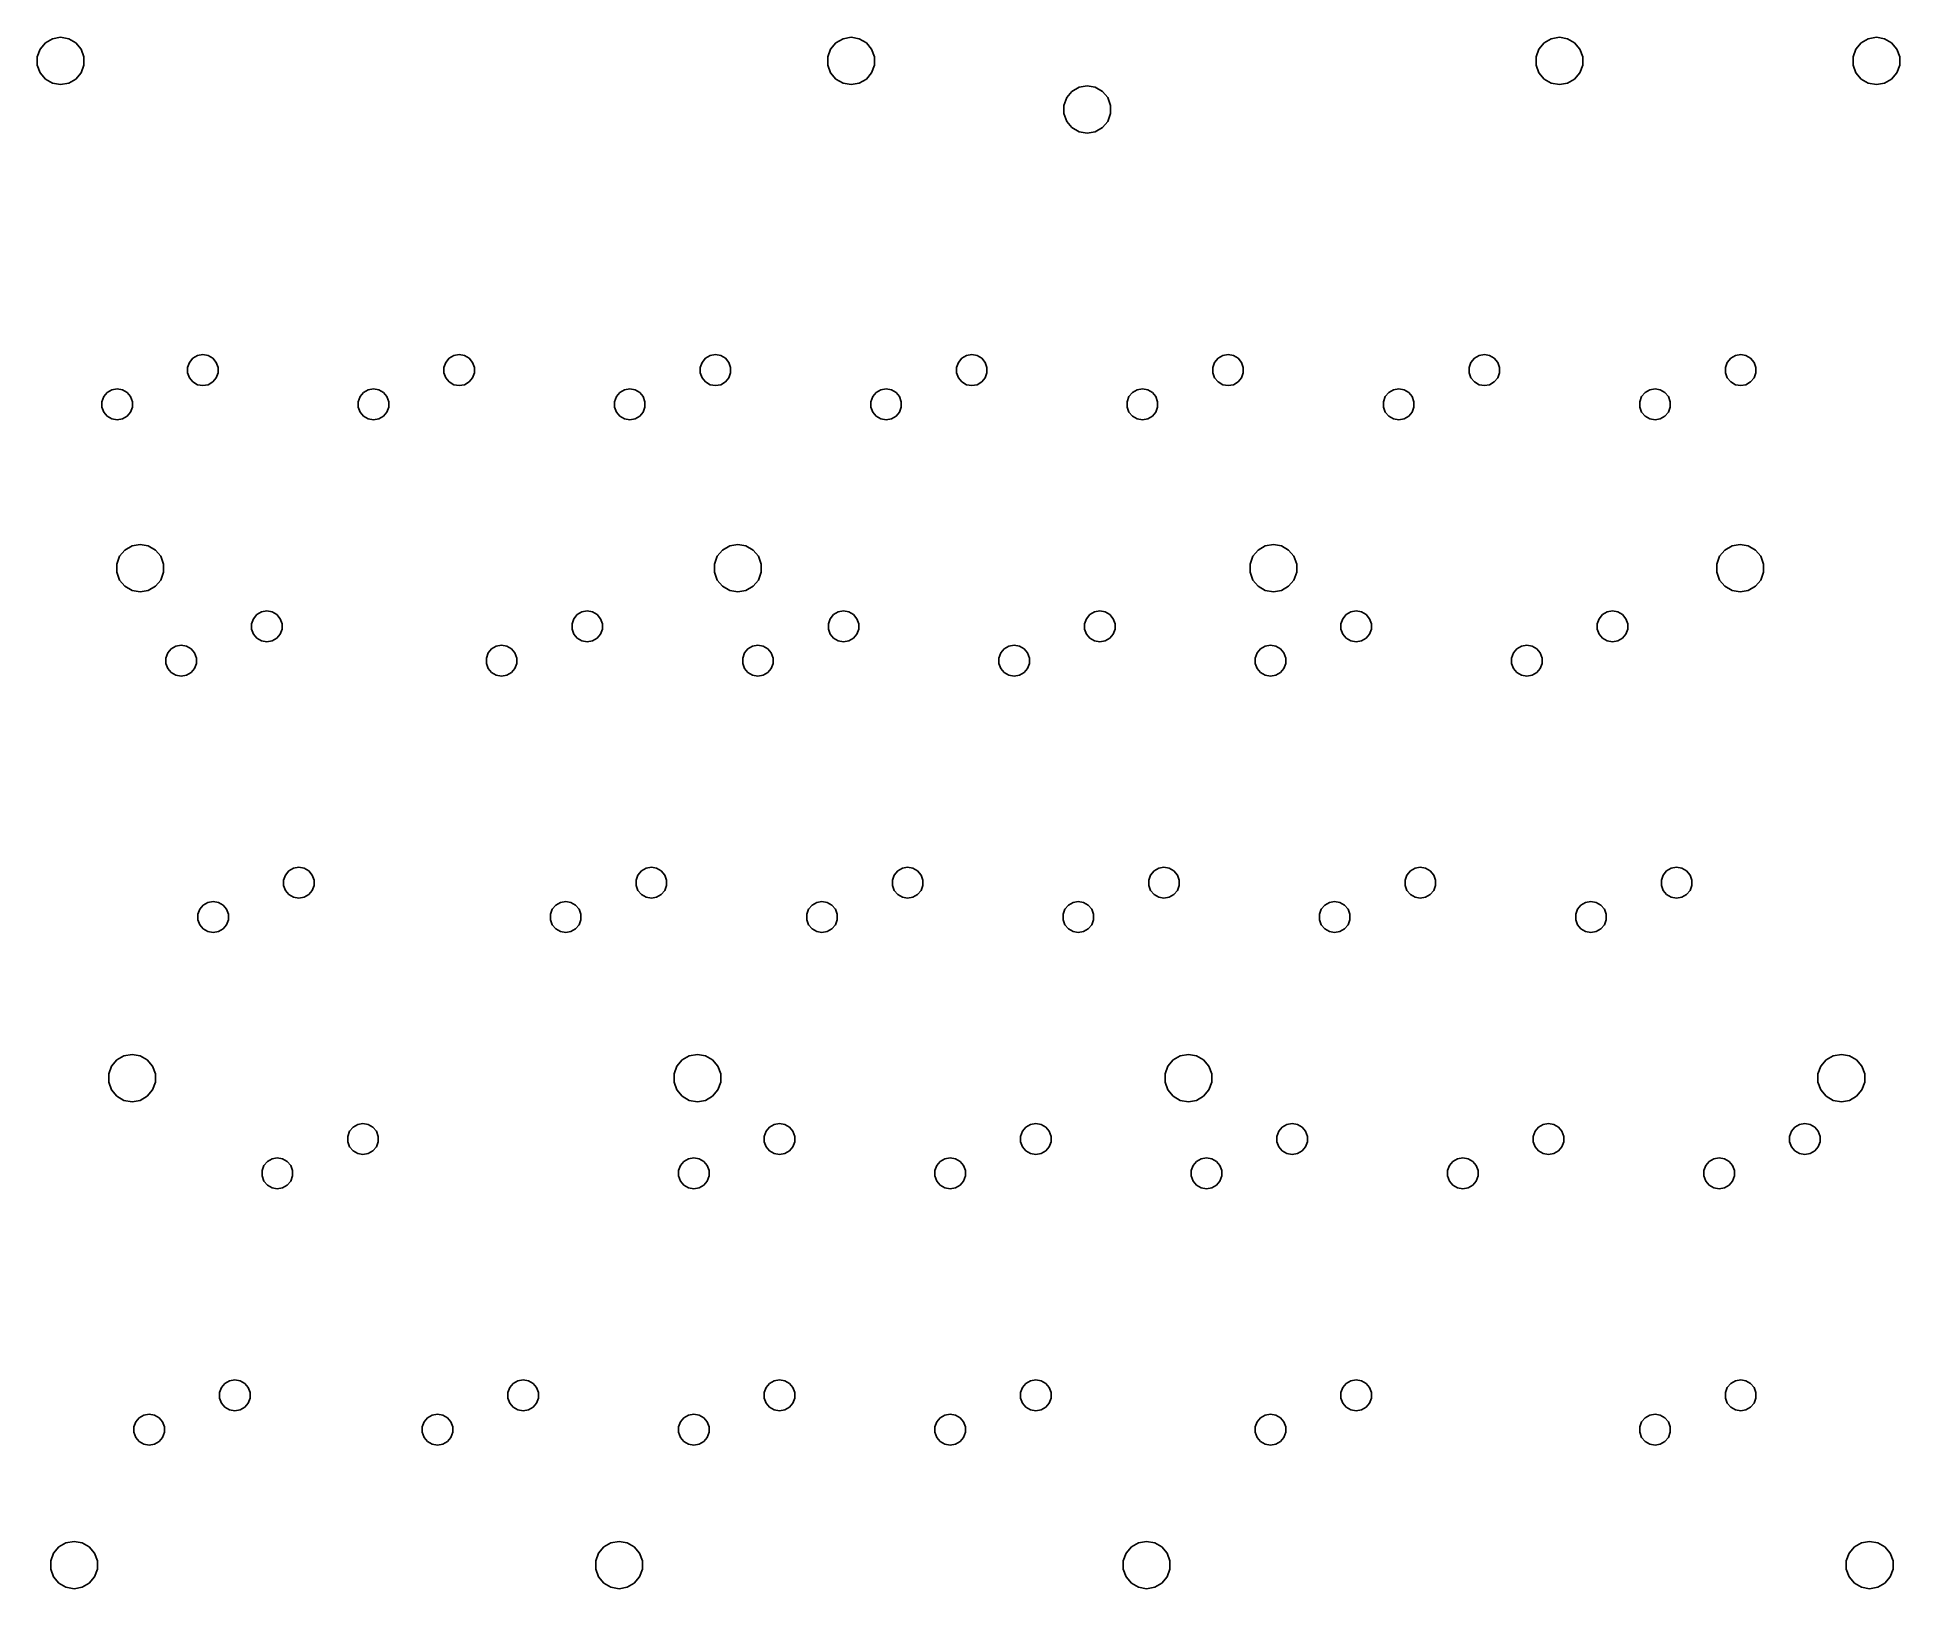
# Model space of a CAD drawing. Extents: x 30 to 168, y -145 to -30.
import ezdxf

# ---------------------------------------------------------------- set-up
doc = ezdxf.new("R2010")
doc.units = 0
doc.header["$MEASUREMENT"] = 0
doc.layers.add('BLACK', color=7, linetype='CONTINUOUS')

msp = doc.modelspace()

# ---------------------------------------------------------------- linework, layer by layer
at = {"layer": 'Black'}
for p, q in [((30.8708, -30.6543), (31.3992, -30.3493)), ((31.3992, -30.3493), (32, -30.2433)), ((32, -30.2433), (32.6008, -30.3493)), ((32.6008, -30.3493), (33.1292, -30.6543)), ((89.4708, -30.6543), (89.9992, -30.3493)), ((89.9992, -30.3493), (90.6, -30.2433)), ((90.6, -30.2433), (91.2008, -30.3493)), ((91.2008, -30.3493), (91.7292, -30.6543)), ((141.971, -30.6543), (142.499, -30.3493)), ((142.499, -30.3493), (143.1, -30.2433)), ((143.1, -30.2433), (143.701, -30.3493)), ((143.701, -30.3493), (144.229, -30.6543)), ((165.471, -30.6543), (165.999, -30.3493)), ((165.999, -30.3493), (166.6, -30.2433)), ((166.6, -30.2433), (167.201, -30.3493)), ((167.201, -30.3493), (167.729, -30.6543)), ((30.27, -31.695), (30.4787, -31.1217)), ((30.27, -32.305), (30.27, -31.695)), ((30.4787, -31.1217), (30.8708, -30.6543)), ((33.1292, -30.6543), (33.5213, -31.1217)), ((33.5213, -31.1217), (33.73, -31.695)), ((33.73, -31.695), (33.73, -32.305)), ((88.87, -31.695), (89.0787, -31.1217)), ((88.87, -32.305), (88.87, -31.695)), ((89.0787, -31.1217), (89.4708, -30.6543)), ((91.7292, -30.6543), (92.1213, -31.1217)), ((92.1213, -31.1217), (92.33, -31.695)), ((92.33, -31.695), (92.33, -32.305)), ((141.37, -31.695), (141.579, -31.1217)), ((141.37, -32.305), (141.37, -31.695)), ((141.579, -31.1217), (141.971, -30.6543)), ((144.229, -30.6543), (144.621, -31.1217)), ((144.621, -31.1217), (144.83, -31.695)), ((144.83, -31.695), (144.83, -32.305)), ((164.87, -31.695), (165.079, -31.1217)), ((164.87, -32.305), (164.87, -31.695)), ((165.079, -31.1217), (165.471, -30.6543)), ((167.729, -30.6543), (168.121, -31.1217)), ((168.121, -31.1217), (168.33, -31.695)), ((168.33, -31.695), (168.33, -32.305)), ((30.4787, -32.8783), (30.27, -32.305)), ((30.8708, -33.3457), (30.4787, -32.8783)), ((33.5213, -32.8783), (33.1292, -33.3457)), ((33.73, -32.305), (33.5213, -32.8783)), ((89.0787, -32.8783), (88.87, -32.305)), ((89.4708, -33.3457), (89.0787, -32.8783)), ((92.1213, -32.8783), (91.7292, -33.3457)), ((92.33, -32.305), (92.1213, -32.8783)), ((141.579, -32.8783), (141.37, -32.305)), ((141.971, -33.3457), (141.579, -32.8783)), ((144.621, -32.8783), (144.229, -33.3457)), ((144.83, -32.305), (144.621, -32.8783)), ((165.079, -32.8783), (164.87, -32.305)), ((165.471, -33.3457), (165.079, -32.8783)), ((168.121, -32.8783), (167.729, -33.3457)), ((168.33, -32.305), (168.121, -32.8783)), ((31.3992, -33.6507), (30.8708, -33.3457)), ((32, -33.7567), (31.3992, -33.6507)), ((32.6008, -33.6507), (32, -33.7567)), ((33.1292, -33.3457), (32.6008, -33.6507)), ((89.9992, -33.6507), (89.4708, -33.3457)), ((90.6, -33.7567), (89.9992, -33.6507)), ((91.2008, -33.6507), (90.6, -33.7567)), ((91.7292, -33.3457), (91.2008, -33.6507)), ((106.579, -34.7217), (106.971, -34.2543)), ((106.971, -34.2543), (107.499, -33.9493)), ((107.499, -33.9493), (108.1, -33.8433)), ((108.1, -33.8433), (108.701, -33.9493)), ((108.701, -33.9493), (109.229, -34.2543)), ((109.229, -34.2543), (109.621, -34.7217)), ((142.499, -33.6507), (141.971, -33.3457)), ((143.1, -33.7567), (142.499, -33.6507)), ((143.701, -33.6507), (143.1, -33.7567)), ((144.229, -33.3457), (143.701, -33.6507)), ((165.999, -33.6507), (165.471, -33.3457)), ((166.6, -33.7567), (165.999, -33.6507)), ((167.201, -33.6507), (166.6, -33.7567)), ((167.729, -33.3457), (167.201, -33.6507)), ((106.37, -35.295), (106.579, -34.7217)), ((106.37, -35.905), (106.37, -35.295)), ((109.621, -34.7217), (109.83, -35.295)), ((109.83, -35.295), (109.83, -35.905)), ((106.579, -36.4783), (106.37, -35.905)), ((106.971, -36.9457), (106.579, -36.4783)), ((107.499, -37.2507), (106.971, -36.9457)), ((108.1, -37.3567), (107.499, -37.2507)), ((108.701, -37.2507), (108.1, -37.3567)), ((109.229, -36.9457), (108.701, -37.2507)), ((109.621, -36.4783), (109.229, -36.9457)), ((109.83, -35.905), (109.621, -36.4783)), ((41.8025, -54.0411), (42.1476, -53.8418)), ((42.1476, -53.8418), (42.54, -53.7726)), ((42.54, -53.7726), (42.9324, -53.8418)), ((42.9324, -53.8418), (43.2775, -54.0411)), ((60.8025, -54.0411), (61.1476, -53.8418)), ((61.1476, -53.8418), (61.54, -53.7726)), ((61.54, -53.7726), (61.9324, -53.8418)), ((61.9324, -53.8418), (62.2775, -54.0411)), ((79.8025, -54.0411), (80.1476, -53.8418)), ((80.1476, -53.8418), (80.54, -53.7726)), ((80.54, -53.7726), (80.9324, -53.8418)), ((80.9324, -53.8418), (81.2775, -54.0411)), ((98.8025, -54.0411), (99.1476, -53.8418)), ((99.1476, -53.8418), (99.54, -53.7726)), ((99.54, -53.7726), (99.9324, -53.8418)), ((99.9324, -53.8418), (100.278, -54.0411)), ((117.802, -54.0411), (118.148, -53.8418)), ((118.148, -53.8418), (118.54, -53.7726)), ((118.54, -53.7726), (118.932, -53.8418)), ((118.932, -53.8418), (119.278, -54.0411)), ((136.802, -54.0411), (137.148, -53.8418)), ((137.148, -53.8418), (137.54, -53.7726)), ((137.54, -53.7726), (137.932, -53.8418)), ((137.932, -53.8418), (138.278, -54.0411)), ((155.802, -54.0411), (156.148, -53.8418)), ((156.148, -53.8418), (156.54, -53.7726)), ((156.54, -53.7726), (156.932, -53.8418)), ((156.932, -53.8418), (157.278, -54.0411)), ((41.4101, -54.7208), (41.5464, -54.3463)), ((41.4101, -55.1192), (41.4101, -54.7208)), ((41.5464, -55.4937), (41.4101, -55.1192)), ((41.5464, -54.3463), (41.8025, -54.0411)), ((43.2775, -54.0411), (43.5336, -54.3463)), ((43.5336, -54.3463), (43.6699, -54.7208)), ((43.6699, -55.1192), (43.5336, -55.4937)), ((43.6699, -54.7208), (43.6699, -55.1192)), ((60.4101, -54.7208), (60.5464, -54.3463)), ((60.4101, -55.1192), (60.4101, -54.7208)), ((60.5464, -55.4937), (60.4101, -55.1192)), ((60.5464, -54.3463), (60.8025, -54.0411)), ((62.2775, -54.0411), (62.5336, -54.3463)), ((62.5336, -54.3463), (62.6699, -54.7208)), ((62.6699, -55.1192), (62.5336, -55.4937)), ((62.6699, -54.7208), (62.6699, -55.1192)), ((79.4101, -54.7208), (79.5464, -54.3463)), ((79.4101, -55.1192), (79.4101, -54.7208)), ((79.5464, -55.4937), (79.4101, -55.1192)), ((79.5464, -54.3463), (79.8025, -54.0411)), ((81.2775, -54.0411), (81.5336, -54.3463)), ((81.5336, -54.3463), (81.6699, -54.7208)), ((81.6699, -55.1192), (81.5336, -55.4937)), ((81.6699, -54.7208), (81.6699, -55.1192)), ((98.4101, -54.7208), (98.5464, -54.3463)), ((98.4101, -55.1192), (98.4101, -54.7208)), ((98.5464, -55.4937), (98.4101, -55.1192)), ((98.5464, -54.3463), (98.8025, -54.0411)), ((100.278, -54.0411), (100.534, -54.3463)), ((100.534, -54.3463), (100.67, -54.7208)), ((100.67, -55.1192), (100.534, -55.4937)), ((100.67, -54.7208), (100.67, -55.1192)), ((117.41, -54.7208), (117.546, -54.3463)), ((117.41, -55.1192), (117.41, -54.7208)), ((117.546, -55.4937), (117.41, -55.1192)), ((117.546, -54.3463), (117.802, -54.0411)), ((119.278, -54.0411), (119.534, -54.3463)), ((119.534, -54.3463), (119.67, -54.7208)), ((119.67, -55.1192), (119.534, -55.4937)), ((119.67, -54.7208), (119.67, -55.1192)), ((136.41, -54.7208), (136.546, -54.3463)), ((136.41, -55.1192), (136.41, -54.7208)), ((136.546, -55.4937), (136.41, -55.1192)), ((136.546, -54.3463), (136.802, -54.0411)), ((138.278, -54.0411), (138.534, -54.3463)), ((138.534, -54.3463), (138.67, -54.7208)), ((138.67, -55.1192), (138.534, -55.4937)), ((138.67, -54.7208), (138.67, -55.1192)), ((155.41, -54.7208), (155.546, -54.3463)), ((155.41, -55.1192), (155.41, -54.7208)), ((155.546, -55.4937), (155.41, -55.1192)), ((155.546, -54.3463), (155.802, -54.0411)), ((157.278, -54.0411), (157.534, -54.3463)), ((157.534, -54.3463), (157.67, -54.7208)), ((157.67, -55.1192), (157.534, -55.4937)), ((157.67, -54.7208), (157.67, -55.1192)), ((35.1964, -56.8863), (35.4525, -56.5811)), ((35.4525, -56.5811), (35.7976, -56.3818)), ((35.7976, -56.3818), (36.19, -56.3126)), ((36.19, -56.3126), (36.5824, -56.3818)), ((36.5824, -56.3818), (36.9275, -56.5811)), ((36.9275, -56.5811), (37.1836, -56.8863)), ((41.8025, -55.7989), (41.5464, -55.4937)), ((42.1476, -55.9982), (41.8025, -55.7989)), ((42.54, -56.0674), (42.1476, -55.9982)), ((42.9324, -55.9982), (42.54, -56.0674)), ((43.2775, -55.7989), (42.9324, -55.9982)), ((43.5336, -55.4937), (43.2775, -55.7989)), ((54.1964, -56.8863), (54.4525, -56.5811)), ((54.4525, -56.5811), (54.7976, -56.3818)), ((54.7976, -56.3818), (55.19, -56.3126)), ((55.19, -56.3126), (55.5824, -56.3818)), ((55.5824, -56.3818), (55.9275, -56.5811)), ((55.9275, -56.5811), (56.1836, -56.8863)), ((60.8025, -55.7989), (60.5464, -55.4937)), ((61.1476, -55.9982), (60.8025, -55.7989)), ((61.54, -56.0674), (61.1476, -55.9982)), ((61.9324, -55.9982), (61.54, -56.0674)), ((62.2775, -55.7989), (61.9324, -55.9982)), ((62.5336, -55.4937), (62.2775, -55.7989)), ((73.1964, -56.8863), (73.4525, -56.5811)), ((73.4525, -56.5811), (73.7976, -56.3818)), ((73.7976, -56.3818), (74.19, -56.3126)), ((74.19, -56.3126), (74.5824, -56.3818)), ((74.5824, -56.3818), (74.9275, -56.5811)), ((74.9275, -56.5811), (75.1836, -56.8863)), ((79.8025, -55.7989), (79.5464, -55.4937)), ((80.1476, -55.9982), (79.8025, -55.7989)), ((80.54, -56.0674), (80.1476, -55.9982)), ((80.9324, -55.9982), (80.54, -56.0674)), ((81.2775, -55.7989), (80.9324, -55.9982)), ((81.5336, -55.4937), (81.2775, -55.7989)), ((92.1964, -56.8863), (92.4525, -56.5811)), ((92.4525, -56.5811), (92.7976, -56.3818)), ((92.7976, -56.3818), (93.19, -56.3126)), ((93.19, -56.3126), (93.5824, -56.3818)), ((93.5824, -56.3818), (93.9275, -56.5811)), ((93.9275, -56.5811), (94.1836, -56.8863)), ((98.8025, -55.7989), (98.5464, -55.4937)), ((99.1476, -55.9982), (98.8025, -55.7989)), ((99.54, -56.0674), (99.1476, -55.9982)), ((99.9324, -55.9982), (99.54, -56.0674)), ((100.278, -55.7989), (99.9324, -55.9982)), ((100.534, -55.4937), (100.278, -55.7989)), ((111.196, -56.8863), (111.452, -56.5811)), ((111.452, -56.5811), (111.798, -56.3818)), ((111.798, -56.3818), (112.19, -56.3126)), ((112.19, -56.3126), (112.582, -56.3818)), ((112.582, -56.3818), (112.928, -56.5811)), ((112.928, -56.5811), (113.184, -56.8863)), ((117.802, -55.7989), (117.546, -55.4937)), ((118.148, -55.9982), (117.802, -55.7989)), ((118.54, -56.0674), (118.148, -55.9982)), ((118.932, -55.9982), (118.54, -56.0674)), ((119.278, -55.7989), (118.932, -55.9982)), ((119.534, -55.4937), (119.278, -55.7989)), ((130.196, -56.8863), (130.452, -56.5811)), ((130.452, -56.5811), (130.798, -56.3818)), ((130.798, -56.3818), (131.19, -56.3126)), ((131.19, -56.3126), (131.582, -56.3818)), ((131.582, -56.3818), (131.928, -56.5811)), ((131.928, -56.5811), (132.184, -56.8863)), ((136.802, -55.7989), (136.546, -55.4937)), ((137.148, -55.9982), (136.802, -55.7989)), ((137.54, -56.0674), (137.148, -55.9982)), ((137.932, -55.9982), (137.54, -56.0674)), ((138.278, -55.7989), (137.932, -55.9982)), ((138.534, -55.4937), (138.278, -55.7989)), ((149.196, -56.8863), (149.452, -56.5811)), ((149.452, -56.5811), (149.798, -56.3818)), ((149.798, -56.3818), (150.19, -56.3126)), ((150.19, -56.3126), (150.582, -56.3818)), ((150.582, -56.3818), (150.928, -56.5811)), ((150.928, -56.5811), (151.184, -56.8863)), ((155.802, -55.7989), (155.546, -55.4937)), ((156.148, -55.9982), (155.802, -55.7989)), ((156.54, -56.0674), (156.148, -55.9982)), ((156.932, -55.9982), (156.54, -56.0674)), ((157.278, -55.7989), (156.932, -55.9982)), ((157.534, -55.4937), (157.278, -55.7989)), ((35.0601, -57.2608), (35.1964, -56.8863)), ((35.0601, -57.6592), (35.0601, -57.2608)), ((35.1964, -58.0337), (35.0601, -57.6592)), ((37.1836, -56.8863), (37.3199, -57.2608)), ((37.3199, -57.6592), (37.1836, -58.0337)), ((37.3199, -57.2608), (37.3199, -57.6592)), ((54.0601, -57.2608), (54.1964, -56.8863)), ((54.0601, -57.6592), (54.0601, -57.2608)), ((54.1964, -58.0337), (54.0601, -57.6592)), ((56.1836, -56.8863), (56.3199, -57.2608)), ((56.3199, -57.6592), (56.1836, -58.0337)), ((56.3199, -57.2608), (56.3199, -57.6592)), ((73.0601, -57.2608), (73.1964, -56.8863)), ((73.0601, -57.6592), (73.0601, -57.2608)), ((73.1964, -58.0337), (73.0601, -57.6592)), ((75.1836, -56.8863), (75.3199, -57.2608)), ((75.3199, -57.6592), (75.1836, -58.0337)), ((75.3199, -57.2608), (75.3199, -57.6592)), ((92.0601, -57.2608), (92.1964, -56.8863)), ((92.0601, -57.6592), (92.0601, -57.2608)), ((92.1964, -58.0337), (92.0601, -57.6592)), ((94.1836, -56.8863), (94.3199, -57.2608)), ((94.3199, -57.6592), (94.1836, -58.0337)), ((94.3199, -57.2608), (94.3199, -57.6592)), ((111.06, -57.2608), (111.196, -56.8863)), ((111.06, -57.6592), (111.06, -57.2608)), ((111.196, -58.0337), (111.06, -57.6592)), ((113.184, -56.8863), (113.32, -57.2608)), ((113.32, -57.6592), (113.184, -58.0337)), ((113.32, -57.2608), (113.32, -57.6592)), ((130.06, -57.2608), (130.196, -56.8863)), ((130.06, -57.6592), (130.06, -57.2608)), ((130.196, -58.0337), (130.06, -57.6592)), ((132.184, -56.8863), (132.32, -57.2608)), ((132.32, -57.6592), (132.184, -58.0337)), ((132.32, -57.2608), (132.32, -57.6592)), ((149.06, -57.2608), (149.196, -56.8863)), ((149.06, -57.6592), (149.06, -57.2608)), ((149.196, -58.0337), (149.06, -57.6592)), ((151.184, -56.8863), (151.32, -57.2608)), ((151.32, -57.6592), (151.184, -58.0337)), ((151.32, -57.2608), (151.32, -57.6592)), ((35.4525, -58.3389), (35.1964, -58.0337)), ((35.7976, -58.5382), (35.4525, -58.3389)), ((36.19, -58.6074), (35.7976, -58.5382)), ((36.5824, -58.5382), (36.19, -58.6074)), ((36.9275, -58.3389), (36.5824, -58.5382)), ((37.1836, -58.0337), (36.9275, -58.3389)), ((54.4525, -58.3389), (54.1964, -58.0337)), ((54.7976, -58.5382), (54.4525, -58.3389)), ((55.19, -58.6074), (54.7976, -58.5382)), ((55.5824, -58.5382), (55.19, -58.6074)), ((55.9275, -58.3389), (55.5824, -58.5382)), ((56.1836, -58.0337), (55.9275, -58.3389)), ((73.4525, -58.3389), (73.1964, -58.0337)), ((73.7976, -58.5382), (73.4525, -58.3389)), ((74.19, -58.6074), (73.7976, -58.5382)), ((74.5824, -58.5382), (74.19, -58.6074)), ((74.9275, -58.3389), (74.5824, -58.5382)), ((75.1836, -58.0337), (74.9275, -58.3389)), ((92.4525, -58.3389), (92.1964, -58.0337)), ((92.7976, -58.5382), (92.4525, -58.3389)), ((93.19, -58.6074), (92.7976, -58.5382)), ((93.5824, -58.5382), (93.19, -58.6074)), ((93.9275, -58.3389), (93.5824, -58.5382)), ((94.1836, -58.0337), (93.9275, -58.3389)), ((111.452, -58.3389), (111.196, -58.0337)), ((111.798, -58.5382), (111.452, -58.3389)), ((112.19, -58.6074), (111.798, -58.5382)), ((112.582, -58.5382), (112.19, -58.6074)), ((112.928, -58.3389), (112.582, -58.5382)), ((113.184, -58.0337), (112.928, -58.3389)), ((130.452, -58.3389), (130.196, -58.0337)), ((130.798, -58.5382), (130.452, -58.3389)), ((131.19, -58.6074), (130.798, -58.5382)), ((131.582, -58.5382), (131.19, -58.6074)), ((131.928, -58.3389), (131.582, -58.5382)), ((132.184, -58.0337), (131.928, -58.3389)), ((149.452, -58.3389), (149.196, -58.0337)), ((149.798, -58.5382), (149.452, -58.3389)), ((150.19, -58.6074), (149.798, -58.5382)), ((150.582, -58.5382), (150.19, -58.6074)), ((150.928, -58.3389), (150.582, -58.5382)), ((151.184, -58.0337), (150.928, -58.3389)), ((36.17, -69.295), (36.3787, -68.7217)), ((36.3787, -68.7217), (36.7708, -68.2543)), ((36.7708, -68.2543), (37.2992, -67.9493)), ((37.2992, -67.9493), (37.9, -67.8433)), ((37.9, -67.8433), (38.5008, -67.9493)), ((38.5008, -67.9493), (39.0292, -68.2543)), ((39.0292, -68.2543), (39.4213, -68.7217)), ((39.4213, -68.7217), (39.63, -69.295)), ((80.47, -69.295), (80.6787, -68.7217)), ((80.6787, -68.7217), (81.0708, -68.2543)), ((81.0708, -68.2543), (81.5992, -67.9493)), ((81.5992, -67.9493), (82.2, -67.8433)), ((82.2, -67.8433), (82.8008, -67.9493)), ((82.8008, -67.9493), (83.3292, -68.2543)), ((83.3292, -68.2543), (83.7213, -68.7217)), ((83.7213, -68.7217), (83.93, -69.295)), ((120.17, -69.295), (120.379, -68.7217)), ((120.379, -68.7217), (120.771, -68.2543)), ((120.771, -68.2543), (121.299, -67.9493)), ((121.299, -67.9493), (121.9, -67.8433)), ((121.9, -67.8433), (122.501, -67.9493)), ((122.501, -67.9493), (123.029, -68.2543)), ((123.029, -68.2543), (123.421, -68.7217)), ((123.421, -68.7217), (123.63, -69.295)), ((154.77, -69.295), (154.979, -68.7217)), ((154.979, -68.7217), (155.371, -68.2543)), ((155.371, -68.2543), (155.899, -67.9493)), ((155.899, -67.9493), (156.5, -67.8433)), ((156.5, -67.8433), (157.101, -67.9493)), ((157.101, -67.9493), (157.629, -68.2543)), ((157.629, -68.2543), (158.021, -68.7217)), ((158.021, -68.7217), (158.23, -69.295)), ((36.17, -69.905), (36.17, -69.295)), ((36.3787, -70.4783), (36.17, -69.905)), ((39.63, -69.905), (39.4213, -70.4783)), ((39.63, -69.295), (39.63, -69.905)), ((80.47, -69.905), (80.47, -69.295)), ((80.6787, -70.4783), (80.47, -69.905)), ((83.93, -69.905), (83.7213, -70.4783)), ((83.93, -69.295), (83.93, -69.905)), ((120.17, -69.905), (120.17, -69.295)), ((120.379, -70.4783), (120.17, -69.905)), ((123.63, -69.905), (123.421, -70.4783)), ((123.63, -69.295), (123.63, -69.905)), ((154.77, -69.905), (154.77, -69.295)), ((154.979, -70.4783), (154.77, -69.905)), ((158.23, -69.905), (158.021, -70.4783)), ((158.23, -69.295), (158.23, -69.905)), ((36.7708, -70.9457), (36.3787, -70.4783)), ((37.2992, -71.2507), (36.7708, -70.9457)), ((37.9, -71.3567), (37.2992, -71.2507)), ((38.5008, -71.2507), (37.9, -71.3567)), ((39.0292, -70.9457), (38.5008, -71.2507)), ((39.4213, -70.4783), (39.0292, -70.9457)), ((81.0708, -70.9457), (80.6787, -70.4783)), ((81.5992, -71.2507), (81.0708, -70.9457)), ((82.2, -71.3567), (81.5992, -71.2507)), ((82.8008, -71.2507), (82.2, -71.3567)), ((83.3292, -70.9457), (82.8008, -71.2507)), ((83.7213, -70.4783), (83.3292, -70.9457)), ((120.771, -70.9457), (120.379, -70.4783)), ((121.299, -71.2507), (120.771, -70.9457)), ((121.9, -71.3567), (121.299, -71.2507)), ((122.501, -71.2507), (121.9, -71.3567)), ((123.029, -70.9457), (122.501, -71.2507)), ((123.421, -70.4783), (123.029, -70.9457)), ((155.371, -70.9457), (154.979, -70.4783)), ((155.899, -71.2507), (155.371, -70.9457)), ((156.5, -71.3567), (155.899, -71.2507)), ((157.101, -71.2507), (156.5, -71.3567)), ((157.629, -70.9457), (157.101, -71.2507)), ((158.021, -70.4783), (157.629, -70.9457)), ((46.2964, -73.3463), (46.5525, -73.0411)), ((46.5525, -73.0411), (46.8976, -72.8418)), ((46.8976, -72.8418), (47.29, -72.7726)), ((47.29, -72.7726), (47.6824, -72.8418)), ((47.6824, -72.8418), (48.0275, -73.0411)), ((48.0275, -73.0411), (48.2836, -73.3463)), ((70.0464, -73.3463), (70.3025, -73.0411)), ((70.3025, -73.0411), (70.6476, -72.8418)), ((70.6476, -72.8418), (71.04, -72.7726)), ((71.04, -72.7726), (71.4324, -72.8418)), ((71.4324, -72.8418), (71.7775, -73.0411)), ((71.7775, -73.0411), (72.0336, -73.3463)), ((89.0464, -73.3463), (89.3025, -73.0411)), ((89.3025, -73.0411), (89.6476, -72.8418)), ((89.6476, -72.8418), (90.04, -72.7726)), ((90.04, -72.7726), (90.4324, -72.8418)), ((90.4324, -72.8418), (90.7775, -73.0411)), ((90.7775, -73.0411), (91.0336, -73.3463)), ((108.046, -73.3463), (108.302, -73.0411)), ((108.302, -73.0411), (108.648, -72.8418)), ((108.648, -72.8418), (109.04, -72.7726)), ((109.04, -72.7726), (109.432, -72.8418)), ((109.432, -72.8418), (109.778, -73.0411)), ((109.778, -73.0411), (110.034, -73.3463)), ((127.046, -73.3463), (127.302, -73.0411)), ((127.302, -73.0411), (127.648, -72.8418)), ((127.648, -72.8418), (128.04, -72.7726)), ((128.04, -72.7726), (128.432, -72.8418)), ((128.432, -72.8418), (128.778, -73.0411)), ((128.778, -73.0411), (129.034, -73.3463)), ((146.046, -73.3463), (146.302, -73.0411)), ((146.302, -73.0411), (146.648, -72.8418)), ((146.648, -72.8418), (147.04, -72.7726)), ((147.04, -72.7726), (147.432, -72.8418)), ((147.432, -72.8418), (147.778, -73.0411)), ((147.778, -73.0411), (148.034, -73.3463)), ((46.1601, -73.7208), (46.2964, -73.3463)), ((46.1601, -74.1192), (46.1601, -73.7208)), ((46.2964, -74.4937), (46.1601, -74.1192)), ((46.5525, -74.7989), (46.2964, -74.4937)), ((48.2836, -74.4937), (48.0275, -74.7989)), ((48.2836, -73.3463), (48.4199, -73.7208)), ((48.4199, -74.1192), (48.2836, -74.4937)), ((48.4199, -73.7208), (48.4199, -74.1192)), ((69.9101, -73.7208), (70.0464, -73.3463)), ((69.9101, -74.1192), (69.9101, -73.7208)), ((70.0464, -74.4937), (69.9101, -74.1192)), ((70.3025, -74.7989), (70.0464, -74.4937)), ((72.0336, -74.4937), (71.7775, -74.7989)), ((72.0336, -73.3463), (72.1699, -73.7208)), ((72.1699, -74.1192), (72.0336, -74.4937)), ((72.1699, -73.7208), (72.1699, -74.1192)), ((88.9101, -73.7208), (89.0464, -73.3463)), ((88.9101, -74.1192), (88.9101, -73.7208)), ((89.0464, -74.4937), (88.9101, -74.1192)), ((89.3025, -74.7989), (89.0464, -74.4937)), ((91.0336, -74.4937), (90.7775, -74.7989)), ((91.0336, -73.3463), (91.1699, -73.7208)), ((91.1699, -74.1192), (91.0336, -74.4937)), ((91.1699, -73.7208), (91.1699, -74.1192)), ((107.91, -73.7208), (108.046, -73.3463)), ((107.91, -74.1192), (107.91, -73.7208)), ((108.046, -74.4937), (107.91, -74.1192)), ((108.302, -74.7989), (108.046, -74.4937)), ((110.034, -74.4937), (109.778, -74.7989)), ((110.034, -73.3463), (110.17, -73.7208)), ((110.17, -74.1192), (110.034, -74.4937)), ((110.17, -73.7208), (110.17, -74.1192)), ((126.91, -73.7208), (127.046, -73.3463)), ((126.91, -74.1192), (126.91, -73.7208)), ((127.046, -74.4937), (126.91, -74.1192)), ((127.302, -74.7989), (127.046, -74.4937)), ((129.034, -74.4937), (128.778, -74.7989)), ((129.034, -73.3463), (129.17, -73.7208)), ((129.17, -74.1192), (129.034, -74.4937)), ((129.17, -73.7208), (129.17, -74.1192)), ((145.91, -73.7208), (146.046, -73.3463)), ((145.91, -74.1192), (145.91, -73.7208)), ((146.046, -74.4937), (145.91, -74.1192)), ((146.302, -74.7989), (146.046, -74.4937)), ((148.034, -74.4937), (147.778, -74.7989)), ((148.034, -73.3463), (148.17, -73.7208)), ((148.17, -74.1192), (148.034, -74.4937)), ((148.17, -73.7208), (148.17, -74.1192)), ((39.8101, -76.2608), (39.9464, -75.8863)), ((39.9464, -75.8863), (40.2025, -75.5811)), ((40.2025, -75.5811), (40.5476, -75.3818)), ((40.5476, -75.3818), (40.94, -75.3126)), ((40.94, -75.3126), (41.3324, -75.3818)), ((41.3324, -75.3818), (41.6775, -75.5811)), ((41.6775, -75.5811), (41.9336, -75.8863)), ((41.9336, -75.8863), (42.0699, -76.2608)), ((46.8976, -74.9982), (46.5525, -74.7989)), ((47.29, -75.0674), (46.8976, -74.9982)), ((47.6824, -74.9982), (47.29, -75.0674)), ((48.0275, -74.7989), (47.6824, -74.9982)), ((63.5601, -76.2608), (63.6964, -75.8863)), ((63.6964, -75.8863), (63.9525, -75.5811)), ((63.9525, -75.5811), (64.2976, -75.3818)), ((64.2976, -75.3818), (64.69, -75.3126)), ((64.69, -75.3126), (65.0824, -75.3818)), ((65.0824, -75.3818), (65.4275, -75.5811)), ((65.4275, -75.5811), (65.6836, -75.8863)), ((65.6836, -75.8863), (65.8199, -76.2608)), ((70.6476, -74.9982), (70.3025, -74.7989)), ((71.04, -75.0674), (70.6476, -74.9982)), ((71.4324, -74.9982), (71.04, -75.0674)), ((71.7775, -74.7989), (71.4324, -74.9982)), ((82.5601, -76.2608), (82.6964, -75.8863)), ((82.6964, -75.8863), (82.9525, -75.5811)), ((82.9525, -75.5811), (83.2976, -75.3818)), ((83.2976, -75.3818), (83.69, -75.3126)), ((83.69, -75.3126), (84.0824, -75.3818)), ((84.0824, -75.3818), (84.4275, -75.5811)), ((84.4275, -75.5811), (84.6836, -75.8863)), ((84.6836, -75.8863), (84.8199, -76.2608)), ((89.6476, -74.9982), (89.3025, -74.7989)), ((90.04, -75.0674), (89.6476, -74.9982)), ((90.4324, -74.9982), (90.04, -75.0674)), ((90.7775, -74.7989), (90.4324, -74.9982)), ((101.56, -76.2608), (101.696, -75.8863)), ((101.696, -75.8863), (101.952, -75.5811)), ((101.952, -75.5811), (102.298, -75.3818)), ((102.298, -75.3818), (102.69, -75.3126)), ((102.69, -75.3126), (103.082, -75.3818)), ((103.082, -75.3818), (103.428, -75.5811)), ((103.428, -75.5811), (103.684, -75.8863)), ((103.684, -75.8863), (103.82, -76.2608)), ((108.648, -74.9982), (108.302, -74.7989)), ((109.04, -75.0674), (108.648, -74.9982)), ((109.432, -74.9982), (109.04, -75.0674)), ((109.778, -74.7989), (109.432, -74.9982)), ((120.56, -76.2608), (120.696, -75.8863)), ((120.696, -75.8863), (120.952, -75.5811)), ((120.952, -75.5811), (121.298, -75.3818)), ((121.298, -75.3818), (121.69, -75.3126)), ((121.69, -75.3126), (122.082, -75.3818)), ((122.082, -75.3818), (122.428, -75.5811)), ((122.428, -75.5811), (122.684, -75.8863)), ((122.684, -75.8863), (122.82, -76.2608)), ((127.648, -74.9982), (127.302, -74.7989)), ((128.04, -75.0674), (127.648, -74.9982)), ((128.432, -74.9982), (128.04, -75.0674)), ((128.778, -74.7989), (128.432, -74.9982)), ((139.56, -76.2608), (139.696, -75.8863)), ((139.696, -75.8863), (139.952, -75.5811)), ((139.952, -75.5811), (140.298, -75.3818)), ((140.298, -75.3818), (140.69, -75.3126)), ((140.69, -75.3126), (141.082, -75.3818)), ((141.082, -75.3818), (141.428, -75.5811)), ((141.428, -75.5811), (141.684, -75.8863)), ((141.684, -75.8863), (141.82, -76.2608)), ((146.648, -74.9982), (146.302, -74.7989)), ((147.04, -75.0674), (146.648, -74.9982)), ((147.432, -74.9982), (147.04, -75.0674)), ((147.778, -74.7989), (147.432, -74.9982)), ((39.8101, -76.6592), (39.8101, -76.2608)), ((39.9464, -77.0337), (39.8101, -76.6592)), ((40.2025, -77.3389), (39.9464, -77.0337)), ((41.9336, -77.0337), (41.6775, -77.3389)), ((42.0699, -76.6592), (41.9336, -77.0337)), ((42.0699, -76.2608), (42.0699, -76.6592)), ((63.5601, -76.6592), (63.5601, -76.2608)), ((63.6964, -77.0337), (63.5601, -76.6592)), ((63.9525, -77.3389), (63.6964, -77.0337)), ((65.6836, -77.0337), (65.4275, -77.3389)), ((65.8199, -76.6592), (65.6836, -77.0337)), ((65.8199, -76.2608), (65.8199, -76.6592)), ((82.5601, -76.6592), (82.5601, -76.2608)), ((82.6964, -77.0337), (82.5601, -76.6592)), ((82.9525, -77.3389), (82.6964, -77.0337)), ((84.6836, -77.0337), (84.4275, -77.3389)), ((84.8199, -76.6592), (84.6836, -77.0337)), ((84.8199, -76.2608), (84.8199, -76.6592)), ((101.56, -76.6592), (101.56, -76.2608)), ((101.696, -77.0337), (101.56, -76.6592)), ((101.952, -77.3389), (101.696, -77.0337)), ((103.684, -77.0337), (103.428, -77.3389)), ((103.82, -76.6592), (103.684, -77.0337)), ((103.82, -76.2608), (103.82, -76.6592)), ((120.56, -76.6592), (120.56, -76.2608)), ((120.696, -77.0337), (120.56, -76.6592)), ((120.952, -77.3389), (120.696, -77.0337)), ((122.684, -77.0337), (122.428, -77.3389)), ((122.82, -76.6592), (122.684, -77.0337)), ((122.82, -76.2608), (122.82, -76.6592)), ((139.56, -76.6592), (139.56, -76.2608)), ((139.696, -77.0337), (139.56, -76.6592)), ((139.952, -77.3389), (139.696, -77.0337)), ((141.684, -77.0337), (141.428, -77.3389)), ((141.82, -76.6592), (141.684, -77.0337)), ((141.82, -76.2608), (141.82, -76.6592)), ((40.5476, -77.5382), (40.2025, -77.3389)), ((40.94, -77.6074), (40.5476, -77.5382)), ((41.3324, -77.5382), (40.94, -77.6074)), ((41.6775, -77.3389), (41.3324, -77.5382)), ((64.2976, -77.5382), (63.9525, -77.3389)), ((64.69, -77.6074), (64.2976, -77.5382)), ((65.0824, -77.5382), (64.69, -77.6074)), ((65.4275, -77.3389), (65.0824, -77.5382)), ((83.2976, -77.5382), (82.9525, -77.3389)), ((83.69, -77.6074), (83.2976, -77.5382)), ((84.0824, -77.5382), (83.69, -77.6074)), ((84.4275, -77.3389), (84.0824, -77.5382)), ((102.298, -77.5382), (101.952, -77.3389)), ((102.69, -77.6074), (102.298, -77.5382)), ((103.082, -77.5382), (102.69, -77.6074)), ((103.428, -77.3389), (103.082, -77.5382)), ((121.298, -77.5382), (120.952, -77.3389)), ((121.69, -77.6074), (121.298, -77.5382)), ((122.082, -77.5382), (121.69, -77.6074)), ((122.428, -77.3389), (122.082, -77.5382)), ((140.298, -77.5382), (139.952, -77.3389)), ((140.69, -77.6074), (140.298, -77.5382)), ((141.082, -77.5382), (140.69, -77.6074)), ((141.428, -77.3389), (141.082, -77.5382)), ((48.5351, -92.7208), (48.6714, -92.3463)), ((48.6714, -92.3463), (48.9275, -92.0411)), ((48.9275, -92.0411), (49.2726, -91.8418)), ((49.2726, -91.8418), (49.665, -91.7726)), ((49.665, -91.7726), (50.0574, -91.8418)), ((50.0574, -91.8418), (50.4025, -92.0411)), ((50.4025, -92.0411), (50.6586, -92.3463)), ((50.6586, -92.3463), (50.7949, -92.7208)), ((74.6601, -92.7208), (74.7964, -92.3463)), ((74.7964, -92.3463), (75.0525, -92.0411)), ((75.0525, -92.0411), (75.3976, -91.8418)), ((75.3976, -91.8418), (75.79, -91.7726)), ((75.79, -91.7726), (76.1824, -91.8418)), ((76.1824, -91.8418), (76.5275, -92.0411)), ((76.5275, -92.0411), (76.7836, -92.3463)), ((76.7836, -92.3463), (76.9199, -92.7208)), ((93.6601, -92.7208), (93.7964, -92.3463)), ((93.7964, -92.3463), (94.0525, -92.0411)), ((94.0525, -92.0411), (94.3976, -91.8418)), ((94.3976, -91.8418), (94.79, -91.7726)), ((94.79, -91.7726), (95.1824, -91.8418)), ((95.1824, -91.8418), (95.5275, -92.0411)), ((95.5275, -92.0411), (95.7836, -92.3463)), ((95.7836, -92.3463), (95.9199, -92.7208)), ((112.66, -92.7208), (112.796, -92.3463)), ((112.796, -92.3463), (113.052, -92.0411)), ((113.052, -92.0411), (113.398, -91.8418)), ((113.398, -91.8418), (113.79, -91.7726)), ((113.79, -91.7726), (114.182, -91.8418)), ((114.182, -91.8418), (114.528, -92.0411)), ((114.528, -92.0411), (114.784, -92.3463)), ((114.784, -92.3463), (114.92, -92.7208)), ((131.66, -92.7208), (131.796, -92.3463)), ((131.796, -92.3463), (132.052, -92.0411)), ((132.052, -92.0411), (132.398, -91.8418)), ((132.398, -91.8418), (132.79, -91.7726)), ((132.79, -91.7726), (133.182, -91.8418)), ((133.182, -91.8418), (133.528, -92.0411)), ((133.528, -92.0411), (133.784, -92.3463)), ((133.784, -92.3463), (133.92, -92.7208)), ((150.66, -92.7208), (150.796, -92.3463)), ((150.796, -92.3463), (151.052, -92.0411)), ((151.052, -92.0411), (151.398, -91.8418)), ((151.398, -91.8418), (151.79, -91.7726)), ((151.79, -91.7726), (152.182, -91.8418)), ((152.182, -91.8418), (152.528, -92.0411)), ((152.528, -92.0411), (152.784, -92.3463)), ((152.784, -92.3463), (152.92, -92.7208)), ((48.5351, -93.1192), (48.5351, -92.7208)), ((48.6714, -93.4937), (48.5351, -93.1192)), ((48.9275, -93.7989), (48.6714, -93.4937)), ((49.2726, -93.9982), (48.9275, -93.7989)), ((50.4025, -93.7989), (50.0574, -93.9982)), ((50.6586, -93.4937), (50.4025, -93.7989)), ((50.7949, -93.1192), (50.6586, -93.4937)), ((50.7949, -92.7208), (50.7949, -93.1192)), ((74.6601, -93.1192), (74.6601, -92.7208)), ((74.7964, -93.4937), (74.6601, -93.1192)), ((75.0525, -93.7989), (74.7964, -93.4937)), ((75.3976, -93.9982), (75.0525, -93.7989)), ((76.5275, -93.7989), (76.1824, -93.9982)), ((76.7836, -93.4937), (76.5275, -93.7989)), ((76.9199, -93.1192), (76.7836, -93.4937)), ((76.9199, -92.7208), (76.9199, -93.1192)), ((93.6601, -93.1192), (93.6601, -92.7208)), ((93.7964, -93.4937), (93.6601, -93.1192)), ((94.0525, -93.7989), (93.7964, -93.4937)), ((94.3976, -93.9982), (94.0525, -93.7989)), ((95.5275, -93.7989), (95.1824, -93.9982)), ((95.7836, -93.4937), (95.5275, -93.7989)), ((95.9199, -93.1192), (95.7836, -93.4937)), ((95.9199, -92.7208), (95.9199, -93.1192)), ((112.66, -93.1192), (112.66, -92.7208)), ((112.796, -93.4937), (112.66, -93.1192)), ((113.052, -93.7989), (112.796, -93.4937)), ((113.398, -93.9982), (113.052, -93.7989)), ((114.528, -93.7989), (114.182, -93.9982)), ((114.784, -93.4937), (114.528, -93.7989)), ((114.92, -93.1192), (114.784, -93.4937)), ((114.92, -92.7208), (114.92, -93.1192)), ((131.66, -93.1192), (131.66, -92.7208)), ((131.796, -93.4937), (131.66, -93.1192)), ((132.052, -93.7989), (131.796, -93.4937)), ((132.398, -93.9982), (132.052, -93.7989)), ((133.528, -93.7989), (133.182, -93.9982)), ((133.784, -93.4937), (133.528, -93.7989)), ((133.92, -93.1192), (133.784, -93.4937)), ((133.92, -92.7208), (133.92, -93.1192)), ((150.66, -93.1192), (150.66, -92.7208)), ((150.796, -93.4937), (150.66, -93.1192)), ((151.052, -93.7989), (150.796, -93.4937)), ((151.398, -93.9982), (151.052, -93.7989)), ((152.528, -93.7989), (152.182, -93.9982)), ((152.784, -93.4937), (152.528, -93.7989)), ((152.92, -93.1192), (152.784, -93.4937)), ((152.92, -92.7208), (152.92, -93.1192)), ((42.1851, -95.2608), (42.3214, -94.8863)), ((42.1851, -95.6592), (42.1851, -95.2608)), ((42.3214, -94.8863), (42.5775, -94.5811)), ((42.5775, -94.5811), (42.9226, -94.3818)), ((42.9226, -94.3818), (43.315, -94.3126)), ((43.315, -94.3126), (43.7074, -94.3818)), ((43.7074, -94.3818), (44.0525, -94.5811)), ((44.0525, -94.5811), (44.3086, -94.8863)), ((44.3086, -94.8863), (44.4449, -95.2608)), ((44.4449, -95.2608), (44.4449, -95.6592)), ((49.665, -94.0674), (49.2726, -93.9982)), ((50.0574, -93.9982), (49.665, -94.0674)), ((68.3101, -95.2608), (68.4464, -94.8863)), ((68.3101, -95.6592), (68.3101, -95.2608)), ((68.4464, -94.8863), (68.7025, -94.5811)), ((68.7025, -94.5811), (69.0476, -94.3818)), ((69.0476, -94.3818), (69.44, -94.3126)), ((69.44, -94.3126), (69.8324, -94.3818)), ((69.8324, -94.3818), (70.1775, -94.5811)), ((70.1775, -94.5811), (70.4336, -94.8863)), ((70.4336, -94.8863), (70.5699, -95.2608)), ((70.5699, -95.2608), (70.5699, -95.6592)), ((75.79, -94.0674), (75.3976, -93.9982)), ((76.1824, -93.9982), (75.79, -94.0674)), ((87.3101, -95.2608), (87.4464, -94.8863)), ((87.3101, -95.6592), (87.3101, -95.2608)), ((87.4464, -94.8863), (87.7025, -94.5811)), ((87.7025, -94.5811), (88.0476, -94.3818)), ((88.0476, -94.3818), (88.44, -94.3126)), ((88.44, -94.3126), (88.8324, -94.3818)), ((88.8324, -94.3818), (89.1775, -94.5811)), ((89.1775, -94.5811), (89.4336, -94.8863)), ((89.4336, -94.8863), (89.5699, -95.2608)), ((89.5699, -95.2608), (89.5699, -95.6592)), ((94.79, -94.0674), (94.3976, -93.9982)), ((95.1824, -93.9982), (94.79, -94.0674)), ((106.31, -95.2608), (106.446, -94.8863)), ((106.31, -95.6592), (106.31, -95.2608)), ((106.446, -94.8863), (106.702, -94.5811)), ((106.702, -94.5811), (107.048, -94.3818)), ((107.048, -94.3818), (107.44, -94.3126)), ((107.44, -94.3126), (107.832, -94.3818)), ((107.832, -94.3818), (108.178, -94.5811)), ((108.178, -94.5811), (108.434, -94.8863)), ((108.434, -94.8863), (108.57, -95.2608)), ((108.57, -95.2608), (108.57, -95.6592)), ((113.79, -94.0674), (113.398, -93.9982)), ((114.182, -93.9982), (113.79, -94.0674)), ((125.31, -95.2608), (125.446, -94.8863)), ((125.31, -95.6592), (125.31, -95.2608)), ((125.446, -94.8863), (125.702, -94.5811)), ((125.702, -94.5811), (126.048, -94.3818)), ((126.048, -94.3818), (126.44, -94.3126)), ((126.44, -94.3126), (126.832, -94.3818)), ((126.832, -94.3818), (127.178, -94.5811)), ((127.178, -94.5811), (127.434, -94.8863)), ((127.434, -94.8863), (127.57, -95.2608)), ((127.57, -95.2608), (127.57, -95.6592)), ((132.79, -94.0674), (132.398, -93.9982)), ((133.182, -93.9982), (132.79, -94.0674)), ((144.31, -95.2608), (144.446, -94.8863)), ((144.31, -95.6592), (144.31, -95.2608)), ((144.446, -94.8863), (144.702, -94.5811)), ((144.702, -94.5811), (145.048, -94.3818)), ((145.048, -94.3818), (145.44, -94.3126)), ((145.44, -94.3126), (145.832, -94.3818)), ((145.832, -94.3818), (146.178, -94.5811)), ((146.178, -94.5811), (146.434, -94.8863)), ((146.434, -94.8863), (146.57, -95.2608)), ((146.57, -95.2608), (146.57, -95.6592)), ((151.79, -94.0674), (151.398, -93.9982)), ((152.182, -93.9982), (151.79, -94.0674)), ((42.3214, -96.0337), (42.1851, -95.6592)), ((42.5775, -96.3389), (42.3214, -96.0337)), ((42.9226, -96.5382), (42.5775, -96.3389)), ((43.315, -96.6074), (42.9226, -96.5382)), ((43.7074, -96.5382), (43.315, -96.6074)), ((44.0525, -96.3389), (43.7074, -96.5382)), ((44.3086, -96.0337), (44.0525, -96.3389)), ((44.4449, -95.6592), (44.3086, -96.0337)), ((68.4464, -96.0337), (68.3101, -95.6592)), ((68.7025, -96.3389), (68.4464, -96.0337)), ((69.0476, -96.5382), (68.7025, -96.3389)), ((69.44, -96.6074), (69.0476, -96.5382)), ((69.8324, -96.5382), (69.44, -96.6074)), ((70.1775, -96.3389), (69.8324, -96.5382)), ((70.4336, -96.0337), (70.1775, -96.3389)), ((70.5699, -95.6592), (70.4336, -96.0337)), ((87.4464, -96.0337), (87.3101, -95.6592)), ((87.7025, -96.3389), (87.4464, -96.0337)), ((88.0476, -96.5382), (87.7025, -96.3389)), ((88.44, -96.6074), (88.0476, -96.5382)), ((88.8324, -96.5382), (88.44, -96.6074)), ((89.1775, -96.3389), (88.8324, -96.5382)), ((89.4336, -96.0337), (89.1775, -96.3389)), ((89.5699, -95.6592), (89.4336, -96.0337)), ((106.446, -96.0337), (106.31, -95.6592)), ((106.702, -96.3389), (106.446, -96.0337)), ((107.048, -96.5382), (106.702, -96.3389)), ((107.44, -96.6074), (107.048, -96.5382)), ((107.832, -96.5382), (107.44, -96.6074)), ((108.178, -96.3389), (107.832, -96.5382)), ((108.434, -96.0337), (108.178, -96.3389)), ((108.57, -95.6592), (108.434, -96.0337)), ((125.446, -96.0337), (125.31, -95.6592)), ((125.702, -96.3389), (125.446, -96.0337)), ((126.048, -96.5382), (125.702, -96.3389)), ((126.44, -96.6074), (126.048, -96.5382)), ((126.832, -96.5382), (126.44, -96.6074)), ((127.178, -96.3389), (126.832, -96.5382)), ((127.434, -96.0337), (127.178, -96.3389)), ((127.57, -95.6592), (127.434, -96.0337)), ((144.446, -96.0337), (144.31, -95.6592)), ((144.702, -96.3389), (144.446, -96.0337)), ((145.048, -96.5382), (144.702, -96.3389)), ((145.44, -96.6074), (145.048, -96.5382)), ((145.832, -96.5382), (145.44, -96.6074)), ((146.178, -96.3389), (145.832, -96.5382)), ((146.434, -96.0337), (146.178, -96.3389)), ((146.57, -95.6592), (146.434, -96.0337)), ((35.7787, -106.522), (36.1708, -106.054)), ((36.1708, -106.054), (36.6992, -105.749)), ((36.6992, -105.749), (37.3, -105.643)), ((37.3, -105.643), (37.9008, -105.749)), ((37.9008, -105.749), (38.4292, -106.054)), ((38.4292, -106.054), (38.8213, -106.522)), ((77.6787, -106.522), (78.0708, -106.054)), ((78.0708, -106.054), (78.5992, -105.749)), ((78.5992, -105.749), (79.2, -105.643)), ((79.2, -105.643), (79.8008, -105.749)), ((79.8008, -105.749), (80.3292, -106.054)), ((80.3292, -106.054), (80.7213, -106.522)), ((114.079, -106.522), (114.471, -106.054)), ((114.471, -106.054), (114.999, -105.749)), ((114.999, -105.749), (115.6, -105.643)), ((115.6, -105.643), (116.201, -105.749)), ((116.201, -105.749), (116.729, -106.054)), ((116.729, -106.054), (117.121, -106.522)), ((162.479, -106.522), (162.871, -106.054)), ((162.871, -106.054), (163.399, -105.749)), ((163.399, -105.749), (164, -105.643)), ((164, -105.643), (164.601, -105.749)), ((164.601, -105.749), (165.129, -106.054)), ((165.129, -106.054), (165.521, -106.522)), ((35.57, -107.095), (35.7787, -106.522)), ((35.57, -107.705), (35.57, -107.095)), ((38.8213, -106.522), (39.03, -107.095)), ((39.03, -107.095), (39.03, -107.705)), ((77.47, -107.095), (77.6787, -106.522)), ((77.47, -107.705), (77.47, -107.095)), ((80.7213, -106.522), (80.93, -107.095)), ((80.93, -107.095), (80.93, -107.705)), ((113.87, -107.095), (114.079, -106.522)), ((113.87, -107.705), (113.87, -107.095)), ((117.121, -106.522), (117.33, -107.095)), ((117.33, -107.095), (117.33, -107.705)), ((162.27, -107.095), (162.479, -106.522)), ((162.27, -107.705), (162.27, -107.095)), ((165.521, -106.522), (165.73, -107.095)), ((165.73, -107.095), (165.73, -107.705)), ((35.7787, -108.278), (35.57, -107.705)), ((36.1708, -108.746), (35.7787, -108.278)), ((36.6992, -109.051), (36.1708, -108.746)), ((37.3, -109.157), (36.6992, -109.051)), ((37.9008, -109.051), (37.3, -109.157)), ((38.4292, -108.746), (37.9008, -109.051)), ((38.8213, -108.278), (38.4292, -108.746)), ((39.03, -107.705), (38.8213, -108.278)), ((77.6787, -108.278), (77.47, -107.705)), ((78.0708, -108.746), (77.6787, -108.278)), ((78.5992, -109.051), (78.0708, -108.746)), ((79.2, -109.157), (78.5992, -109.051)), ((79.8008, -109.051), (79.2, -109.157)), ((80.3292, -108.746), (79.8008, -109.051)), ((80.7213, -108.278), (80.3292, -108.746)), ((80.93, -107.705), (80.7213, -108.278)), ((114.079, -108.278), (113.87, -107.705)), ((114.471, -108.746), (114.079, -108.278)), ((114.999, -109.051), (114.471, -108.746)), ((115.6, -109.157), (114.999, -109.051)), ((116.201, -109.051), (115.6, -109.157)), ((116.729, -108.746), (116.201, -109.051)), ((117.121, -108.278), (116.729, -108.746)), ((117.33, -107.705), (117.121, -108.278)), ((162.479, -108.278), (162.27, -107.705)), ((162.871, -108.746), (162.479, -108.278)), ((163.399, -109.051), (162.871, -108.746)), ((164, -109.157), (163.399, -109.051)), ((164.601, -109.051), (164, -109.157)), ((165.129, -108.746), (164.601, -109.051)), ((165.521, -108.278), (165.129, -108.746)), ((165.73, -107.705), (165.521, -108.278)), ((53.2851, -111.721), (53.4214, -111.346)), ((53.2851, -112.119), (53.2851, -111.721)), ((53.4214, -111.346), (53.6775, -111.041)), ((53.6775, -111.041), (54.0226, -110.842)), ((54.0226, -110.842), (54.415, -110.773)), ((54.415, -110.773), (54.8074, -110.842)), ((54.8074, -110.842), (55.1525, -111.041)), ((55.1525, -111.041), (55.4086, -111.346)), ((55.4086, -111.346), (55.5449, -111.721)), ((55.5449, -111.721), (55.5449, -112.119)), ((84.1601, -111.721), (84.2964, -111.346)), ((84.1601, -112.119), (84.1601, -111.721)), ((84.2964, -111.346), (84.5525, -111.041)), ((84.5525, -111.041), (84.8976, -110.842)), ((84.8976, -110.842), (85.29, -110.773)), ((85.29, -110.773), (85.6824, -110.842)), ((85.6824, -110.842), (86.0275, -111.041)), ((86.0275, -111.041), (86.2836, -111.346)), ((86.2836, -111.346), (86.4199, -111.721)), ((86.4199, -111.721), (86.4199, -112.119)), ((103.16, -111.721), (103.296, -111.346)), ((103.16, -112.119), (103.16, -111.721)), ((103.296, -111.346), (103.552, -111.041)), ((103.552, -111.041), (103.898, -110.842)), ((103.898, -110.842), (104.29, -110.773)), ((104.29, -110.773), (104.682, -110.842)), ((104.682, -110.842), (105.028, -111.041)), ((105.028, -111.041), (105.284, -111.346)), ((105.284, -111.346), (105.42, -111.721)), ((105.42, -111.721), (105.42, -112.119)), ((122.16, -111.721), (122.296, -111.346)), ((122.16, -112.119), (122.16, -111.721)), ((122.296, -111.346), (122.552, -111.041)), ((122.552, -111.041), (122.898, -110.842)), ((122.898, -110.842), (123.29, -110.773)), ((123.29, -110.773), (123.682, -110.842)), ((123.682, -110.842), (124.028, -111.041)), ((124.028, -111.041), (124.284, -111.346)), ((124.284, -111.346), (124.42, -111.721)), ((124.42, -111.721), (124.42, -112.119)), ((141.16, -111.721), (141.296, -111.346)), ((141.16, -112.119), (141.16, -111.721)), ((141.296, -111.346), (141.552, -111.041)), ((141.552, -111.041), (141.898, -110.842)), ((141.898, -110.842), (142.29, -110.773)), ((142.29, -110.773), (142.682, -110.842)), ((142.682, -110.842), (143.028, -111.041)), ((143.028, -111.041), (143.284, -111.346)), ((143.284, -111.346), (143.42, -111.721)), ((143.42, -111.721), (143.42, -112.119)), ((160.16, -111.721), (160.296, -111.346)), ((160.16, -112.119), (160.16, -111.721)), ((160.296, -111.346), (160.552, -111.041)), ((160.552, -111.041), (160.898, -110.842)), ((160.898, -110.842), (161.29, -110.773)), ((161.29, -110.773), (161.682, -110.842)), ((161.682, -110.842), (162.028, -111.041)), ((162.028, -111.041), (162.284, -111.346)), ((162.284, -111.346), (162.42, -111.721)), ((162.42, -111.721), (162.42, -112.119)), ((53.4214, -112.494), (53.2851, -112.119)), ((53.6775, -112.799), (53.4214, -112.494)), ((54.0226, -112.998), (53.6775, -112.799)), ((54.415, -113.067), (54.0226, -112.998)), ((54.8074, -112.998), (54.415, -113.067)), ((55.1525, -112.799), (54.8074, -112.998)), ((55.4086, -112.494), (55.1525, -112.799)), ((55.5449, -112.119), (55.4086, -112.494)), ((84.2964, -112.494), (84.1601, -112.119)), ((84.5525, -112.799), (84.2964, -112.494)), ((84.8976, -112.998), (84.5525, -112.799)), ((85.29, -113.067), (84.8976, -112.998)), ((85.6824, -112.998), (85.29, -113.067)), ((86.0275, -112.799), (85.6824, -112.998)), ((86.2836, -112.494), (86.0275, -112.799)), ((86.4199, -112.119), (86.2836, -112.494)), ((103.296, -112.494), (103.16, -112.119)), ((103.552, -112.799), (103.296, -112.494)), ((103.898, -112.998), (103.552, -112.799)), ((104.29, -113.067), (103.898, -112.998)), ((104.682, -112.998), (104.29, -113.067)), ((105.028, -112.799), (104.682, -112.998)), ((105.284, -112.494), (105.028, -112.799)), ((105.42, -112.119), (105.284, -112.494)), ((122.296, -112.494), (122.16, -112.119)), ((122.552, -112.799), (122.296, -112.494)), ((122.898, -112.998), (122.552, -112.799)), ((123.29, -113.067), (122.898, -112.998)), ((123.682, -112.998), (123.29, -113.067)), ((124.028, -112.799), (123.682, -112.998)), ((124.284, -112.494), (124.028, -112.799)), ((124.42, -112.119), (124.284, -112.494)), ((141.296, -112.494), (141.16, -112.119)), ((141.552, -112.799), (141.296, -112.494)), ((141.898, -112.998), (141.552, -112.799)), ((142.29, -113.067), (141.898, -112.998)), ((142.682, -112.998), (142.29, -113.067)), ((143.028, -112.799), (142.682, -112.998)), ((143.284, -112.494), (143.028, -112.799)), ((143.42, -112.119), (143.284, -112.494)), ((160.296, -112.494), (160.16, -112.119)), ((160.552, -112.799), (160.296, -112.494)), ((160.898, -112.998), (160.552, -112.799)), ((161.29, -113.067), (160.898, -112.998)), ((161.682, -112.998), (161.29, -113.067)), ((162.028, -112.799), (161.682, -112.998)), ((162.284, -112.494), (162.028, -112.799)), ((162.42, -112.119), (162.284, -112.494)), ((46.9351, -114.261), (47.0714, -113.886)), ((46.9351, -114.659), (46.9351, -114.261)), ((47.0714, -113.886), (47.3275, -113.581)), ((47.3275, -113.581), (47.6726, -113.382)), ((47.6726, -113.382), (48.065, -113.313)), ((48.065, -113.313), (48.4574, -113.382)), ((48.4574, -113.382), (48.8025, -113.581)), ((48.8025, -113.581), (49.0586, -113.886)), ((49.0586, -113.886), (49.1949, -114.261)), ((49.1949, -114.261), (49.1949, -114.659)), ((77.8101, -114.261), (77.9464, -113.886)), ((77.8101, -114.659), (77.8101, -114.261)), ((77.9464, -113.886), (78.2025, -113.581)), ((78.2025, -113.581), (78.5476, -113.382)), ((78.5476, -113.382), (78.94, -113.313)), ((78.94, -113.313), (79.3324, -113.382)), ((79.3324, -113.382), (79.6775, -113.581)), ((79.6775, -113.581), (79.9336, -113.886)), ((79.9336, -113.886), (80.0699, -114.261)), ((80.0699, -114.261), (80.0699, -114.659)), ((96.8101, -114.261), (96.9464, -113.886)), ((96.8101, -114.659), (96.8101, -114.261)), ((96.9464, -113.886), (97.2025, -113.581)), ((97.2025, -113.581), (97.5476, -113.382)), ((97.5476, -113.382), (97.94, -113.313)), ((97.94, -113.313), (98.3324, -113.382)), ((98.3324, -113.382), (98.6775, -113.581)), ((98.6775, -113.581), (98.9336, -113.886)), ((98.9336, -113.886), (99.0699, -114.261)), ((99.0699, -114.261), (99.0699, -114.659)), ((115.81, -114.261), (115.946, -113.886)), ((115.81, -114.659), (115.81, -114.261)), ((115.946, -113.886), (116.202, -113.581)), ((116.202, -113.581), (116.548, -113.382)), ((116.548, -113.382), (116.94, -113.313)), ((116.94, -113.313), (117.332, -113.382)), ((117.332, -113.382), (117.678, -113.581)), ((117.678, -113.581), (117.934, -113.886)), ((117.934, -113.886), (118.07, -114.261)), ((118.07, -114.261), (118.07, -114.659)), ((134.81, -114.261), (134.946, -113.886)), ((134.81, -114.659), (134.81, -114.261)), ((134.946, -113.886), (135.202, -113.581)), ((135.202, -113.581), (135.548, -113.382)), ((135.548, -113.382), (135.94, -113.313)), ((135.94, -113.313), (136.332, -113.382)), ((136.332, -113.382), (136.678, -113.581)), ((136.678, -113.581), (136.934, -113.886)), ((136.934, -113.886), (137.07, -114.261)), ((137.07, -114.261), (137.07, -114.659)), ((153.81, -114.261), (153.946, -113.886)), ((153.81, -114.659), (153.81, -114.261)), ((153.946, -113.886), (154.202, -113.581)), ((154.202, -113.581), (154.548, -113.382)), ((154.548, -113.382), (154.94, -113.313)), ((154.94, -113.313), (155.332, -113.382)), ((155.332, -113.382), (155.678, -113.581)), ((155.678, -113.581), (155.934, -113.886)), ((155.934, -113.886), (156.07, -114.261)), ((156.07, -114.261), (156.07, -114.659)), ((47.0714, -115.034), (46.9351, -114.659)), ((47.3275, -115.339), (47.0714, -115.034)), ((47.6726, -115.538), (47.3275, -115.339)), ((48.065, -115.607), (47.6726, -115.538)), ((48.4574, -115.538), (48.065, -115.607)), ((48.8025, -115.339), (48.4574, -115.538)), ((49.0586, -115.034), (48.8025, -115.339)), ((49.1949, -114.659), (49.0586, -115.034)), ((77.9464, -115.034), (77.8101, -114.659)), ((78.2025, -115.339), (77.9464, -115.034)), ((78.5476, -115.538), (78.2025, -115.339)), ((78.94, -115.607), (78.5476, -115.538)), ((79.3324, -115.538), (78.94, -115.607)), ((79.6775, -115.339), (79.3324, -115.538)), ((79.9336, -115.034), (79.6775, -115.339)), ((80.0699, -114.659), (79.9336, -115.034)), ((96.9464, -115.034), (96.8101, -114.659)), ((97.2025, -115.339), (96.9464, -115.034)), ((97.5476, -115.538), (97.2025, -115.339)), ((97.94, -115.607), (97.5476, -115.538)), ((98.3324, -115.538), (97.94, -115.607)), ((98.6775, -115.339), (98.3324, -115.538)), ((98.9336, -115.034), (98.6775, -115.339)), ((99.0699, -114.659), (98.9336, -115.034)), ((115.946, -115.034), (115.81, -114.659)), ((116.202, -115.339), (115.946, -115.034)), ((116.548, -115.538), (116.202, -115.339)), ((116.94, -115.607), (116.548, -115.538)), ((117.332, -115.538), (116.94, -115.607)), ((117.678, -115.339), (117.332, -115.538)), ((117.934, -115.034), (117.678, -115.339)), ((118.07, -114.659), (117.934, -115.034)), ((134.946, -115.034), (134.81, -114.659)), ((135.202, -115.339), (134.946, -115.034)), ((135.548, -115.538), (135.202, -115.339)), ((135.94, -115.607), (135.548, -115.538)), ((136.332, -115.538), (135.94, -115.607)), ((136.678, -115.339), (136.332, -115.538)), ((136.934, -115.034), (136.678, -115.339)), ((137.07, -114.659), (136.934, -115.034)), ((153.946, -115.034), (153.81, -114.659)), ((154.202, -115.339), (153.946, -115.034)), ((154.548, -115.538), (154.202, -115.339)), ((154.94, -115.607), (154.548, -115.538)), ((155.332, -115.538), (154.94, -115.607)), ((155.678, -115.339), (155.332, -115.538)), ((155.934, -115.034), (155.678, -115.339)), ((156.07, -114.659), (155.934, -115.034)), ((44.5226, -129.842), (44.915, -129.773)), ((44.915, -129.773), (45.3074, -129.842)), ((65.8976, -129.842), (66.29, -129.773)), ((66.29, -129.773), (66.6824, -129.842)), ((84.8976, -129.842), (85.29, -129.773)), ((85.29, -129.773), (85.6824, -129.842)), ((103.898, -129.842), (104.29, -129.773)), ((104.29, -129.773), (104.682, -129.842)), ((127.648, -129.842), (128.04, -129.773)), ((128.04, -129.773), (128.432, -129.842)), ((156.148, -129.842), (156.54, -129.773)), ((156.54, -129.773), (156.932, -129.842)), ((43.7851, -130.721), (43.9214, -130.346)), ((43.7851, -131.119), (43.7851, -130.721)), ((43.9214, -131.494), (43.7851, -131.119)), ((43.9214, -130.346), (44.1775, -130.041)), ((44.1775, -130.041), (44.5226, -129.842)), ((45.3074, -129.842), (45.6525, -130.041)), ((45.6525, -130.041), (45.9086, -130.346)), ((45.9086, -130.346), (46.0449, -130.721)), ((46.0449, -131.119), (45.9086, -131.494)), ((46.0449, -130.721), (46.0449, -131.119)), ((65.1601, -130.721), (65.2964, -130.346)), ((65.1601, -131.119), (65.1601, -130.721)), ((65.2964, -131.494), (65.1601, -131.119)), ((65.2964, -130.346), (65.5525, -130.041)), ((65.5525, -130.041), (65.8976, -129.842)), ((66.6824, -129.842), (67.0275, -130.041)), ((67.0275, -130.041), (67.2836, -130.346)), ((67.2836, -130.346), (67.4199, -130.721)), ((67.4199, -131.119), (67.2836, -131.494)), ((67.4199, -130.721), (67.4199, -131.119)), ((84.1601, -130.721), (84.2964, -130.346)), ((84.1601, -131.119), (84.1601, -130.721)), ((84.2964, -131.494), (84.1601, -131.119)), ((84.2964, -130.346), (84.5525, -130.041)), ((84.5525, -130.041), (84.8976, -129.842)), ((85.6824, -129.842), (86.0275, -130.041)), ((86.0275, -130.041), (86.2836, -130.346)), ((86.2836, -130.346), (86.4199, -130.721)), ((86.4199, -131.119), (86.2836, -131.494)), ((86.4199, -130.721), (86.4199, -131.119)), ((103.16, -130.721), (103.296, -130.346)), ((103.16, -131.119), (103.16, -130.721)), ((103.296, -131.494), (103.16, -131.119)), ((103.296, -130.346), (103.552, -130.041)), ((103.552, -130.041), (103.898, -129.842)), ((104.682, -129.842), (105.028, -130.041)), ((105.028, -130.041), (105.284, -130.346)), ((105.284, -130.346), (105.42, -130.721)), ((105.42, -131.119), (105.284, -131.494)), ((105.42, -130.721), (105.42, -131.119)), ((126.91, -130.721), (127.046, -130.346)), ((126.91, -131.119), (126.91, -130.721)), ((127.046, -131.494), (126.91, -131.119)), ((127.046, -130.346), (127.302, -130.041)), ((127.302, -130.041), (127.648, -129.842)), ((128.432, -129.842), (128.778, -130.041)), ((128.778, -130.041), (129.034, -130.346)), ((129.034, -130.346), (129.17, -130.721)), ((129.17, -131.119), (129.034, -131.494)), ((129.17, -130.721), (129.17, -131.119)), ((155.41, -130.721), (155.546, -130.346)), ((155.41, -131.119), (155.41, -130.721)), ((155.546, -131.494), (155.41, -131.119)), ((155.546, -130.346), (155.802, -130.041)), ((155.802, -130.041), (156.148, -129.842)), ((156.932, -129.842), (157.278, -130.041)), ((157.278, -130.041), (157.534, -130.346)), ((157.534, -130.346), (157.67, -130.721)), ((157.67, -131.119), (157.534, -131.494)), ((157.67, -130.721), (157.67, -131.119)), ((37.8275, -132.581), (38.1726, -132.382)), ((38.1726, -132.382), (38.565, -132.313)), ((38.565, -132.313), (38.9574, -132.382)), ((38.9574, -132.382), (39.3025, -132.581)), ((44.1775, -131.799), (43.9214, -131.494)), ((44.5226, -131.998), (44.1775, -131.799)), ((44.915, -132.067), (44.5226, -131.998)), ((45.3074, -131.998), (44.915, -132.067)), ((45.6525, -131.799), (45.3074, -131.998)), ((45.9086, -131.494), (45.6525, -131.799)), ((59.2025, -132.581), (59.5476, -132.382)), ((59.5476, -132.382), (59.94, -132.313)), ((59.94, -132.313), (60.3324, -132.382)), ((60.3324, -132.382), (60.6775, -132.581)), ((65.5525, -131.799), (65.2964, -131.494)), ((65.8976, -131.998), (65.5525, -131.799)), ((66.29, -132.067), (65.8976, -131.998)), ((66.6824, -131.998), (66.29, -132.067)), ((67.0275, -131.799), (66.6824, -131.998)), ((67.2836, -131.494), (67.0275, -131.799)), ((78.2025, -132.581), (78.5476, -132.382)), ((78.5476, -132.382), (78.94, -132.313)), ((78.94, -132.313), (79.3324, -132.382)), ((79.3324, -132.382), (79.6775, -132.581)), ((84.5525, -131.799), (84.2964, -131.494)), ((84.8976, -131.998), (84.5525, -131.799)), ((85.29, -132.067), (84.8976, -131.998)), ((85.6824, -131.998), (85.29, -132.067)), ((86.0275, -131.799), (85.6824, -131.998)), ((86.2836, -131.494), (86.0275, -131.799)), ((97.2025, -132.581), (97.5476, -132.382)), ((97.5476, -132.382), (97.94, -132.313)), ((97.94, -132.313), (98.3324, -132.382)), ((98.3324, -132.382), (98.6775, -132.581)), ((103.552, -131.799), (103.296, -131.494)), ((103.898, -131.998), (103.552, -131.799)), ((104.29, -132.067), (103.898, -131.998)), ((104.682, -131.998), (104.29, -132.067)), ((105.028, -131.799), (104.682, -131.998)), ((105.284, -131.494), (105.028, -131.799)), ((120.952, -132.581), (121.298, -132.382)), ((121.298, -132.382), (121.69, -132.313)), ((121.69, -132.313), (122.082, -132.382)), ((122.082, -132.382), (122.428, -132.581)), ((127.302, -131.799), (127.046, -131.494)), ((127.648, -131.998), (127.302, -131.799)), ((128.04, -132.067), (127.648, -131.998)), ((128.432, -131.998), (128.04, -132.067)), ((128.778, -131.799), (128.432, -131.998)), ((129.034, -131.494), (128.778, -131.799)), ((149.452, -132.581), (149.798, -132.382)), ((149.798, -132.382), (150.19, -132.313)), ((150.19, -132.313), (150.582, -132.382)), ((150.582, -132.382), (150.928, -132.581)), ((155.802, -131.799), (155.546, -131.494)), ((156.148, -131.998), (155.802, -131.799)), ((156.54, -132.067), (156.148, -131.998)), ((156.932, -131.998), (156.54, -132.067)), ((157.278, -131.799), (156.932, -131.998)), ((157.534, -131.494), (157.278, -131.799)), ((37.4351, -133.261), (37.5714, -132.886)), ((37.4351, -133.659), (37.4351, -133.261)), ((37.5714, -134.034), (37.4351, -133.659)), ((37.5714, -132.886), (37.8275, -132.581)), ((39.3025, -132.581), (39.5586, -132.886)), ((39.5586, -132.886), (39.6949, -133.261)), ((39.6949, -133.659), (39.5586, -134.034)), ((39.6949, -133.261), (39.6949, -133.659)), ((58.8101, -133.261), (58.9464, -132.886)), ((58.8101, -133.659), (58.8101, -133.261)), ((58.9464, -134.034), (58.8101, -133.659)), ((58.9464, -132.886), (59.2025, -132.581)), ((60.6775, -132.581), (60.9336, -132.886)), ((60.9336, -132.886), (61.0699, -133.261)), ((61.0699, -133.659), (60.9336, -134.034)), ((61.0699, -133.261), (61.0699, -133.659)), ((77.8101, -133.261), (77.9464, -132.886)), ((77.8101, -133.659), (77.8101, -133.261)), ((77.9464, -134.034), (77.8101, -133.659)), ((77.9464, -132.886), (78.2025, -132.581)), ((79.6775, -132.581), (79.9336, -132.886)), ((79.9336, -132.886), (80.0699, -133.261)), ((80.0699, -133.659), (79.9336, -134.034)), ((80.0699, -133.261), (80.0699, -133.659)), ((96.8101, -133.261), (96.9464, -132.886)), ((96.8101, -133.659), (96.8101, -133.261)), ((96.9464, -134.034), (96.8101, -133.659)), ((96.9464, -132.886), (97.2025, -132.581)), ((98.6775, -132.581), (98.9336, -132.886)), ((98.9336, -132.886), (99.0699, -133.261)), ((99.0699, -133.659), (98.9336, -134.034)), ((99.0699, -133.261), (99.0699, -133.659)), ((120.56, -133.261), (120.696, -132.886)), ((120.56, -133.659), (120.56, -133.261)), ((120.696, -134.034), (120.56, -133.659)), ((120.696, -132.886), (120.952, -132.581)), ((122.428, -132.581), (122.684, -132.886)), ((122.684, -132.886), (122.82, -133.261)), ((122.82, -133.659), (122.684, -134.034)), ((122.82, -133.261), (122.82, -133.659)), ((149.06, -133.261), (149.196, -132.886)), ((149.06, -133.659), (149.06, -133.261)), ((149.196, -134.034), (149.06, -133.659)), ((149.196, -132.886), (149.452, -132.581)), ((150.928, -132.581), (151.184, -132.886)), ((151.184, -132.886), (151.32, -133.261)), ((151.32, -133.659), (151.184, -134.034)), ((151.32, -133.261), (151.32, -133.659)), ((37.8275, -134.339), (37.5714, -134.034)), ((38.1726, -134.538), (37.8275, -134.339)), ((38.565, -134.607), (38.1726, -134.538)), ((38.9574, -134.538), (38.565, -134.607)), ((39.3025, -134.339), (38.9574, -134.538)), ((39.5586, -134.034), (39.3025, -134.339)), ((59.2025, -134.339), (58.9464, -134.034)), ((59.5476, -134.538), (59.2025, -134.339)), ((59.94, -134.607), (59.5476, -134.538)), ((60.3324, -134.538), (59.94, -134.607)), ((60.6775, -134.339), (60.3324, -134.538)), ((60.9336, -134.034), (60.6775, -134.339)), ((78.2025, -134.339), (77.9464, -134.034)), ((78.5476, -134.538), (78.2025, -134.339)), ((78.94, -134.607), (78.5476, -134.538)), ((79.3324, -134.538), (78.94, -134.607)), ((79.6775, -134.339), (79.3324, -134.538)), ((79.9336, -134.034), (79.6775, -134.339)), ((97.2025, -134.339), (96.9464, -134.034)), ((97.5476, -134.538), (97.2025, -134.339)), ((97.94, -134.607), (97.5476, -134.538)), ((98.3324, -134.538), (97.94, -134.607)), ((98.6775, -134.339), (98.3324, -134.538)), ((98.9336, -134.034), (98.6775, -134.339)), ((120.952, -134.339), (120.696, -134.034)), ((121.298, -134.538), (120.952, -134.339)), ((121.69, -134.607), (121.298, -134.538)), ((122.082, -134.538), (121.69, -134.607)), ((122.428, -134.339), (122.082, -134.538)), ((122.684, -134.034), (122.428, -134.339)), ((149.452, -134.339), (149.196, -134.034)), ((149.798, -134.538), (149.452, -134.339)), ((150.19, -134.607), (149.798, -134.538)), ((150.582, -134.538), (150.19, -134.607)), ((150.928, -134.339), (150.582, -134.538)), ((151.184, -134.034), (150.928, -134.339)), ((31.4787, -142.622), (31.8708, -142.154)), ((31.8708, -142.154), (32.3992, -141.849)), ((32.3992, -141.849), (33, -141.743)), ((33, -141.743), (33.6008, -141.849)), ((33.6008, -141.849), (34.1292, -142.154)), ((34.1292, -142.154), (34.5213, -142.622)), ((71.8787, -142.622), (72.2708, -142.154)), ((72.2708, -142.154), (72.7992, -141.849)), ((72.7992, -141.849), (73.4, -141.743)), ((73.4, -141.743), (74.0008, -141.849)), ((74.0008, -141.849), (74.5292, -142.154)), ((74.5292, -142.154), (74.9213, -142.622)), ((110.979, -142.622), (111.371, -142.154)), ((111.371, -142.154), (111.899, -141.849)), ((111.899, -141.849), (112.5, -141.743)), ((112.5, -141.743), (113.101, -141.849)), ((113.101, -141.849), (113.629, -142.154)), ((113.629, -142.154), (114.021, -142.622)), ((164.579, -142.622), (164.971, -142.154)), ((164.971, -142.154), (165.499, -141.849)), ((165.499, -141.849), (166.1, -141.743)), ((166.1, -141.743), (166.701, -141.849)), ((166.701, -141.849), (167.229, -142.154)), ((167.229, -142.154), (167.621, -142.622)), ((31.27, -143.195), (31.4787, -142.622)), ((31.27, -143.805), (31.27, -143.195)), ((34.5213, -142.622), (34.73, -143.195)), ((34.73, -143.195), (34.73, -143.805)), ((71.67, -143.195), (71.8787, -142.622)), ((71.67, -143.805), (71.67, -143.195)), ((74.9213, -142.622), (75.13, -143.195)), ((75.13, -143.195), (75.13, -143.805)), ((110.77, -143.195), (110.979, -142.622)), ((110.77, -143.805), (110.77, -143.195)), ((114.021, -142.622), (114.23, -143.195)), ((114.23, -143.195), (114.23, -143.805)), ((164.37, -143.195), (164.579, -142.622)), ((164.37, -143.805), (164.37, -143.195)), ((167.621, -142.622), (167.83, -143.195)), ((167.83, -143.195), (167.83, -143.805)), ((31.4787, -144.378), (31.27, -143.805)), ((31.8708, -144.846), (31.4787, -144.378)), ((32.3992, -145.151), (31.8708, -144.846)), ((34.1292, -144.846), (33.6008, -145.151)), ((34.5213, -144.378), (34.1292, -144.846)), ((34.73, -143.805), (34.5213, -144.378)), ((71.8787, -144.378), (71.67, -143.805)), ((72.2708, -144.846), (71.8787, -144.378)), ((72.7992, -145.151), (72.2708, -144.846)), ((74.5292, -144.846), (74.0008, -145.151)), ((74.9213, -144.378), (74.5292, -144.846)), ((75.13, -143.805), (74.9213, -144.378)), ((110.979, -144.378), (110.77, -143.805)), ((111.371, -144.846), (110.979, -144.378)), ((111.899, -145.151), (111.371, -144.846)), ((113.629, -144.846), (113.101, -145.151)), ((114.021, -144.378), (113.629, -144.846)), ((114.23, -143.805), (114.021, -144.378)), ((164.579, -144.378), (164.37, -143.805)), ((164.971, -144.846), (164.579, -144.378)), ((165.499, -145.151), (164.971, -144.846)), ((167.229, -144.846), (166.701, -145.151)), ((167.621, -144.378), (167.229, -144.846)), ((167.83, -143.805), (167.621, -144.378)), ((33, -145.257), (32.3992, -145.151)), ((33.6008, -145.151), (33, -145.257)), ((73.4, -145.257), (72.7992, -145.151)), ((74.0008, -145.151), (73.4, -145.257)), ((112.5, -145.257), (111.899, -145.151)), ((113.101, -145.151), (112.5, -145.257)), ((166.1, -145.257), (165.499, -145.151)), ((166.701, -145.151), (166.1, -145.257))]:
    msp.add_line(p, q, dxfattribs=at)

doc.saveas('drawing.dxf')
